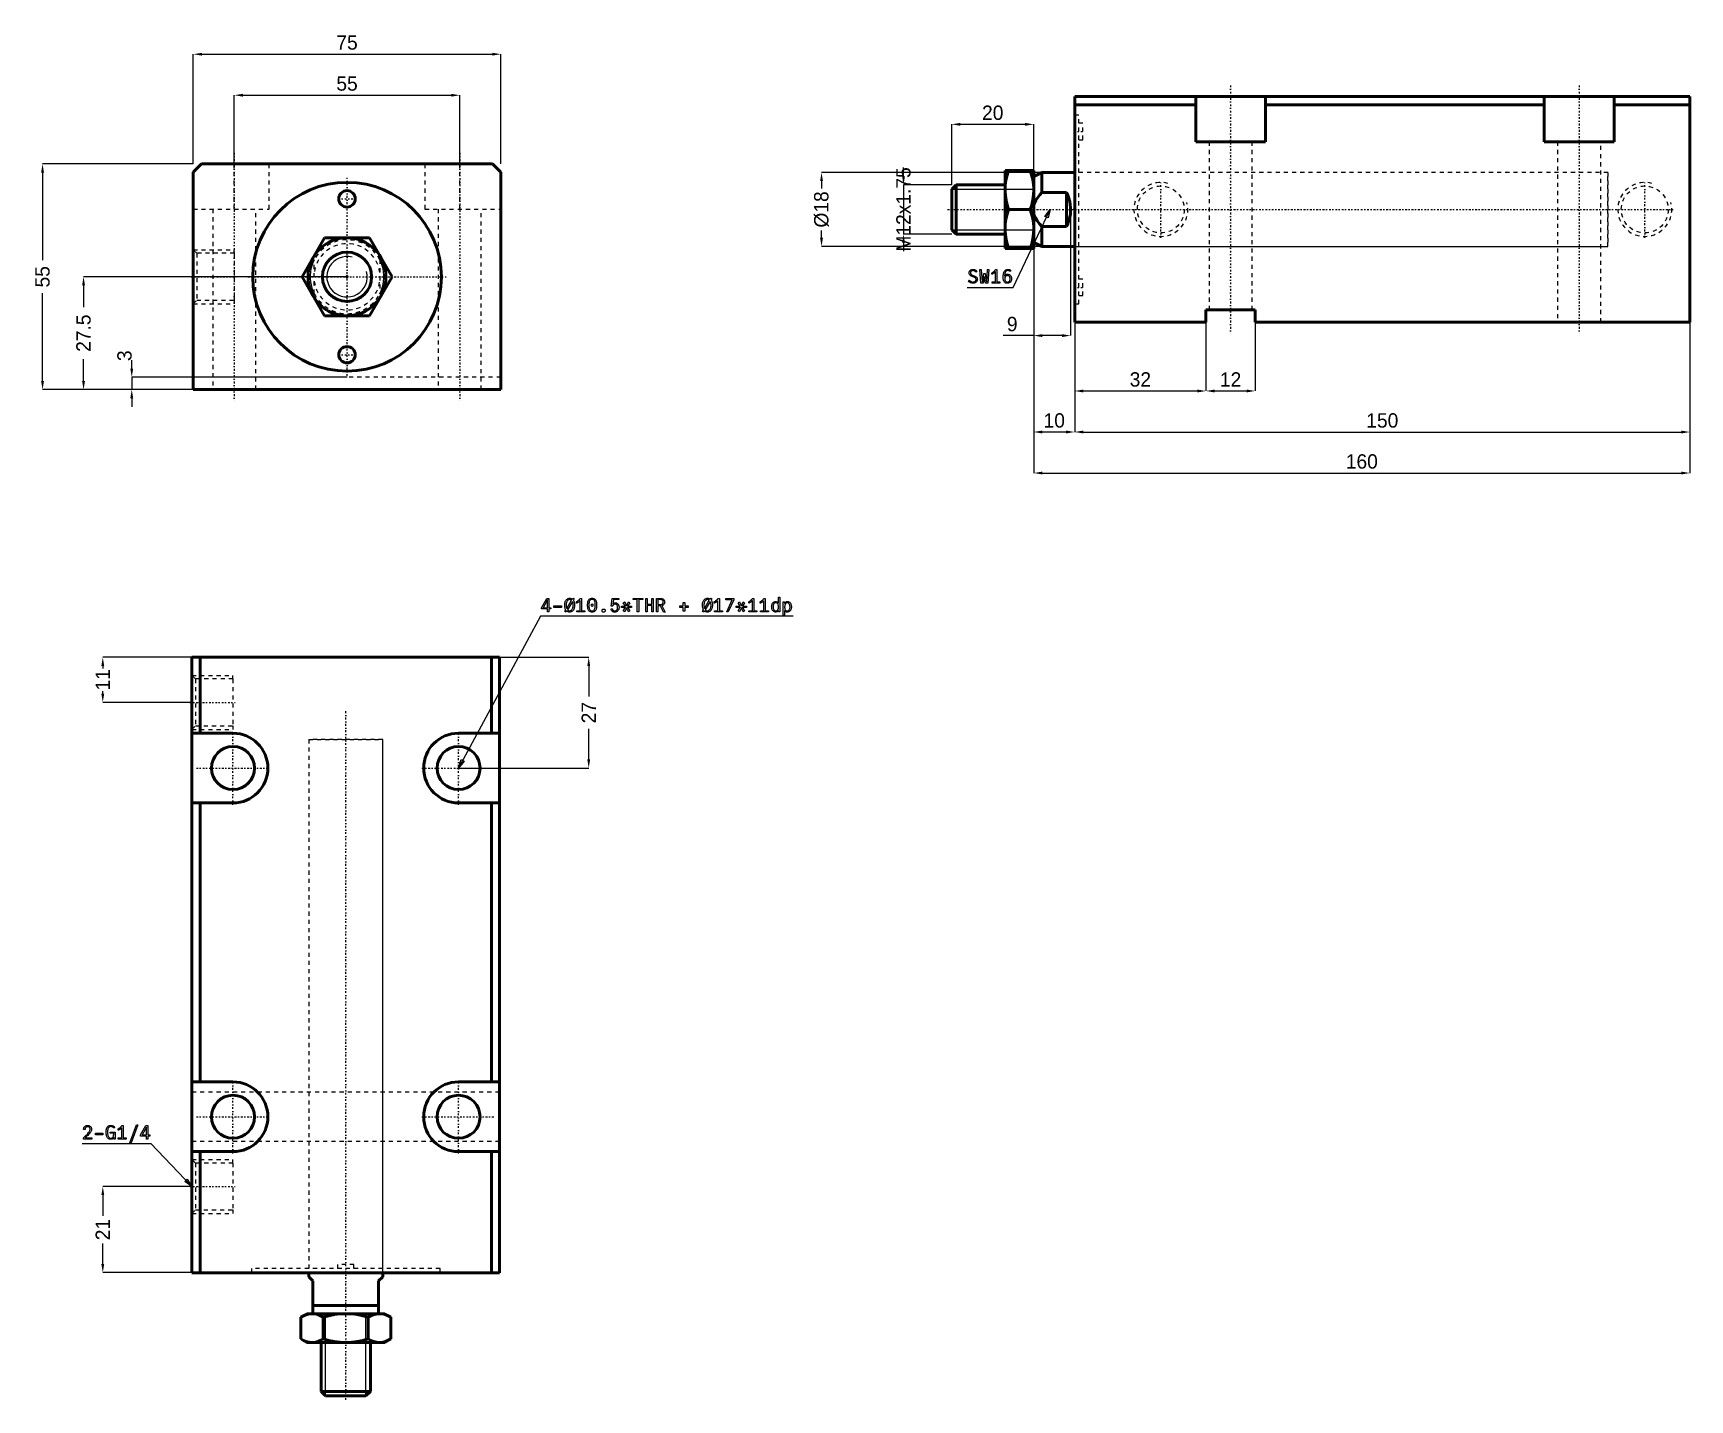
# Model space of a CAD drawing. Header units: millimetres. Extents: x -77 to 327, y -274 to 59.
import ezdxf

# ---------------------------------------------------------------- set-up
doc = ezdxf.new("R2010")
doc.units = ezdxf.units.MM
doc.linetypes.add('Center', pattern=[1.5, 0.45, -0.5, 0.05, -0.5])
doc.linetypes.add('Dashed', pattern=[2, 1, -1])
for name, color, linetype, lineweight in [('2d ConnectionPoints', 7, 'Continuous', 50), ('AM_0', 7, 'Continuous', 50), ('AM_5', 3, 'Continuous', 25), ('AM_7', 7, 'Center', 25), ('AM_9', 6, 'Dashed', 25)]:
    doc.layers.add(name, color=color, linetype=linetype, lineweight=lineweight)
doc.dimstyles.new('ISO-25', dxfattribs={"dimtxt": 2.5, "dimasz": 2.5, "dimexe": 1.25, "dimexo": 0.625, "dimtad": 1, "dimtxsty": 'Standard', "dimcen": 2.5, "dimadec": 0, "dimazin": 0, "dimtfac": 1, "dimtmove": 0, "dimatfit": 3, "dimfxl": 1, "dimarcsym": 0})

msp = doc.modelspace()

# ---------------------------------------------------------------- blocks, each defined once
blk = doc.blocks.new('1_JEBL_M1_EX_32_100Sm1_0_in_JEBL_M1_EX_32_100S_0_0')
at = {"layer": 'AM_0'}
for p, q in [((-35.5, 27.5), (-37.5, 25.5)), ((-37.5, 25.5), (-37.5, -27.5)), ((35.5, 27.5), (-35.5, 27.5)), ((37.5, 25.5), (35.5, 27.5)), ((37.5, -27.5), (37.5, 25.5)), ((-37.5, -27.5), (37.5, -27.5))]:
    blk.add_line(p, q, dxfattribs=at)
for centre, radius in [((0, 0), 23), ((0, 19), 2), ((0, -19), 2)]:
    blk.add_circle(centre, radius, dxfattribs=at)
at = {"layer": 'AM_5', "linetype": 'Dashed'}
for p, q in [((-37.5, 6.5785), (-27.5, 6.5785)), ((-27.5, 5.7225), (-27.5, 6.5785)), ((-37.5, -6.5785), (-27.5, -6.5785)), ((-27.5, -5.7225), (-27.5, -6.5785))]:
    blk.add_line(p, q, dxfattribs=at)
at = {"layer": 'AM_7'}
for p, q in [((-27.5, 30.25), (-27.5, -30.25)), ((27.5, 30.25), (27.5, -30.25)), ((0, -24.15), (0, 24.15)), ((-2.1, 19), (2.1, 19)), ((-38, 0), (-27, 0)), ((-24.15, 0), (24.15, 0)), ((-2.1, -19), (2.1, -19))]:
    blk.add_line(p, q, dxfattribs=at)
at = {"layer": 'AM_9'}
for p, q in [((-27.5, 16.5), (-27.5, 27.5)), ((-19, 16.5), (-19, 27.5)), ((19, 27.5), (19, 16.5)), ((27.5, 16.5), (27.5, 27.5)), ((-37.5, 16.5), (-19, 16.5)), ((-32.75, 16.5), (-32.75, -27.5)), ((-22.25, -27.5), (-22.25, 16.5)), ((19, 16.5), (37.5, 16.5)), ((22.25, 16.5), (22.25, -27.5)), ((32.75, -27.5), (32.75, 16.5)), ((-36.644, 5.7225), (-37.5, 6.5785)), ((-27.5, 5.7225), (-36.644, 5.7225)), ((-36.644, 5.7225), (-36.644, -5.7225)), ((-27.5, 5.7225), (-27.5, -5.7225)), ((-37.5, -6.5785), (-36.644, -5.7225)), ((-36.644, -5.7225), (-27.5, -5.7225)), ((37.5, -24.5), (-37.5, -24.5))]:
    blk.add_line(p, q, dxfattribs=at)
blk = doc.blocks.new('2_JEBL_32_100ST_EX_rod_0_in_JEBL_M1_EX_32_100S_0_0')
at = {"layer": 'AM_0'}
for p, q in [((-10.97, 0), (-5.48, 9.5)), ((-5.48, 9.5), (5.48, 9.5)), ((5.48, 9.5), (10.97, 0)), ((-5.48, -9.5), (-10.97, 0)), ((10.97, 0), (5.48, -9.5)), ((5.48, -9.5), (-5.48, -9.5))]:
    blk.add_line(p, q, dxfattribs=at)
for radius in [9.5, 6]:
    blk.add_circle((0, 0), radius, dxfattribs=at)
at = {"layer": 'AM_5'}
blk.add_arc((0, 0), 4.93, 75, 15, dxfattribs=at)
at = {"layer": 'AM_9'}
for p, q in [((-8, -4.12), (-8, 4.12)), ((8, 4.12), (8, -4.12))]:
    blk.add_line(p, q, dxfattribs=at)
for points in [[(-8, 4.12), (-8.33, 3.41), (-8.59, 2.67), (-8.79, 1.91), (-8.93, 1.14), (-8.99, 0.36), (-8.99, -0.43), (-8.92, -1.21), (-8.78, -1.98), (-8.57, -2.74), (-8.3, -3.48), (-8, -4.12)], [(8, -4.12), (8.33, -3.41), (8.59, -2.67), (8.79, -1.91), (8.93, -1.14), (8.99, -0.36), (8.99, 0.43), (8.92, 1.21), (8.78, 1.98), (8.57, 2.74), (8.3, 3.48), (8, 4.12)]]:
    blk.add_lwpolyline(points, dxfattribs=at)
for radius, start, end in [(9, 27.266, 152.734), (8.07, 7.4106, 172.5894), (8.07, 187.4106, 352.5894), (9, 207.266, 332.734)]:
    blk.add_arc((0, 0), radius, start, end, dxfattribs=at)
blk = doc.blocks.new('*D3')
at = {"layer": 'AM_5', "color": 0, "lineweight": -2}
for p, q in [((-37.5, 27.5), (-37.5, 54.25)), ((-35.4, 54.25), (35.4, 54.25)), ((37.5, 27.5), (37.5, 54.25))]:
    blk.add_line(p, q, dxfattribs=at)
at = {"layer": 'AM_5', "color": 0}
for points in [[(-35.4, 54.6), (-35.4, 53.9), (-37.5, 54.25)], [(35.4, 53.9), (35.4, 54.6), (37.5, 54.25)]]:
    blk.add_solid(points, dxfattribs=at)
at = {"layer": 'Defpoints', "color": 0}
for p in [(37.5, 54.25), (-37.5, 27.5), (37.5, 27.5)]:
    blk.add_point(p, dxfattribs=at)
at = {"layer": 'AM_5', "color": 0, "insert": (0, 57.09), "char_height": 3.5, "attachment_point": 5}
blk.add_mtext('75', dxfattribs=at)
blk = doc.blocks.new('*D4')
at = {"layer": 'AM_5', "color": 0, "lineweight": -2}
for p, q in [((-37.5, 27.5), (-74.25, 27.5)), ((-74.25, 25.4), (-74.25, 4.01)), ((-74.25, -25.4), (-74.25, -4.01)), ((-37.5, -27.5), (-74.25, -27.5))]:
    blk.add_line(p, q, dxfattribs=at)
at = {"layer": 'AM_5', "color": 0}
for points in [[(-73.9, 25.4), (-74.6, 25.4), (-74.25, 27.5)], [(-74.6, -25.4), (-73.9, -25.4), (-74.25, -27.5)]]:
    blk.add_solid(points, dxfattribs=at)
at = {"layer": 'Defpoints', "color": 0}
for p in [(-37.5, 27.5), (-74.25, -27.5), (-37.5, -27.5)]:
    blk.add_point(p, dxfattribs=at)
at = {"layer": 'AM_5', "color": 0, "insert": (-74.25, 0), "char_height": 3.5, "attachment_point": 5, "rotation": 90}
blk.add_mtext('55', dxfattribs=at)
blk = doc.blocks.new('*D5')
at = {"layer": 'AM_5', "color": 0, "lineweight": -2}
for p, q in [((0, 0), (-64.25, 0)), ((-64.25, -2.1), (-64.25, -7.41)), ((-64.25, -25.4), (-64.25, -20.09)), ((-37.5, -27.5), (-64.25, -27.5))]:
    blk.add_line(p, q, dxfattribs=at)
at = {"layer": 'AM_5', "color": 0}
for points in [[(-63.9, -2.1), (-64.6, -2.1), (-64.25, 0)], [(-64.6, -25.4), (-63.9, -25.4), (-64.25, -27.5)]]:
    blk.add_solid(points, dxfattribs=at)
at = {"layer": 'Defpoints', "color": 0}
for p in [(0, 0), (-64.25, -27.5), (-37.5, -27.5)]:
    blk.add_point(p, dxfattribs=at)
at = {"layer": 'AM_5', "color": 0, "insert": (-64.25, -13.75), "char_height": 3.5, "attachment_point": 5, "rotation": 90}
blk.add_mtext('27.5', dxfattribs=at)
blk = doc.blocks.new('*D6')
at = {"layer": 'AM_5', "color": 0, "lineweight": -2}
for p, q in [((-52.5, -22.4), (-52.5, -20.3)), ((0, -24.5), (-52.5, -24.5)), ((-52.5, -24.5), (-52.5, -27.5)), ((-37.5, -27.5), (-52.5, -27.5)), ((-52.5, -29.6), (-52.5, -31.7))]:
    blk.add_line(p, q, dxfattribs=at)
at = {"layer": 'AM_5', "color": 0}
for points in [[(-52.85, -22.4), (-52.15, -22.4), (-52.5, -24.5)], [(-52.15, -29.6), (-52.85, -29.6), (-52.5, -27.5)]]:
    blk.add_solid(points, dxfattribs=at)
at = {"layer": 'Defpoints', "color": 0}
for p in [(-52.5, -27.5), (-37.5, -27.5), (0, -24.5)]:
    blk.add_point(p, dxfattribs=at)
at = {"layer": 'AM_5', "color": 0, "insert": (-54.25, -19.25), "char_height": 3.5, "attachment_point": 5, "rotation": 90}
blk.add_mtext('3', dxfattribs=at)
blk = doc.blocks.new('*D7')
at = {"layer": 'AM_5', "color": 0, "lineweight": -2}
for p, q in [((-27.5, 27.5), (-27.5, 44.25)), ((-25.4, 44.25), (25.4, 44.25)), ((27.5, 27.5), (27.5, 44.25))]:
    blk.add_line(p, q, dxfattribs=at)
at = {"layer": 'AM_5', "color": 0}
for points in [[(-25.4, 44.6), (-25.4, 43.9), (-27.5, 44.25)], [(25.4, 43.9), (25.4, 44.6), (27.5, 44.25)]]:
    blk.add_solid(points, dxfattribs=at)
at = {"layer": 'Defpoints', "color": 0}
for p in [(27.5, 44.25), (-27.5, 27.5), (27.5, 27.5)]:
    blk.add_point(p, dxfattribs=at)
at = {"layer": 'AM_5', "color": 0, "insert": (0, 47.09), "char_height": 3.5, "attachment_point": 5}
blk.add_mtext('55', dxfattribs=at)
blk = doc.blocks.new('1_JEBL_M1_EX_32_100Sm1_0_in_JEBL_M1_EX_32_100S_0_2')
at = {"layer": 'AM_0'}
for p, q in [((150, 27.5), (0, 27.5)), ((0, -27.5), (0, 27.5)), ((29.5, 25.5), (0, 25.5)), ((29.5, 27.5), (29.5, 16.5)), ((46.5, 16.5), (46.5, 27.5)), ((114.5, 25.5), (46.5, 25.5)), ((114.5, 27.5), (114.5, 16.5)), ((131.5, 16.5), (131.5, 27.5)), ((150, 25.5), (131.5, 25.5)), ((150, -27.5), (150, 27.5)), ((29.5, 16.5), (46.5, 16.5)), ((114.5, 16.5), (131.5, 16.5)), ((32, -27.5), (0, -27.5)), ((32, -24.5), (44, -24.5)), ((32, -27.5), (32, -24.5)), ((44, -24.5), (44, -27.5)), ((150, -27.5), (44, -27.5))]:
    blk.add_line(p, q, dxfattribs=at)
at = {"layer": 'AM_5', "linetype": 'Dashed'}
for centre in [(21, 0), (139, 0)]:
    blk.add_arc(centre, 6.5785, 75, 15, dxfattribs=at)
at = {"layer": 'AM_7'}
for p, q in [((38, 30.25), (38, -30.25)), ((123, 30.25), (123, -30.25)), ((-0.1, 19), (2.1, 19)), ((21, -6.907425), (21, 6.907425)), ((139, -6.907425), (139, 6.907425)), ((-0.1, -19), (2.1, -19))]:
    blk.add_line(p, q, dxfattribs=at)
at = {"layer": 'AM_9'}
for p, q in [((1, 23), (0, 23)), ((1, -23), (1, 23)), ((2, 21), (1, 21)), ((2, 17), (2, 21)), ((1, 17), (2, 17)), ((32.75, 16.5), (32.75, -24.5)), ((43.25, -24.5), (43.25, 16.5)), ((117.75, 16.5), (117.75, -27.5)), ((128.25, -27.5), (128.25, 16.5)), ((130, 9), (1, 9)), ((130, -9), (130, 9)), ((1, -9), (130, -9)), ((2, -17), (1, -17)), ((2, -21), (2, -17)), ((0, -23), (1, -23)), ((1, -21), (2, -21))]:
    blk.add_line(p, q, dxfattribs=at)
for centre in [(21, 0), (139, 0)]:
    blk.add_circle(centre, 5.7225, dxfattribs=at)
blk = doc.blocks.new('2_JEBL_32_100ST_EX_rod_0_in_JEBL_M1_EX_32_100S_0_2')
at = {"layer": 'AM_0'}
for p, q in [((-17, 9.5), (-10, 9.5)), ((-17, 9.5), (-17, -9.5)), ((-10, 9.5), (-10, -9.5)), ((-8, 9), (-10, 8.07)), ((0, 9), (-8, 9)), ((-8, 9), (-8, 4.12)), ((-28.93, 6), (-30, 4.93)), ((-30, 4.93), (-30, -4.93)), ((-17, 6), (-28.93, 6)), ((-28.93, 6), (-28.93, -6)), ((-2, 4.12), (-8, 4.12)), ((-2, 4.12), (-2, -4.12)), ((-10.85, 0), (-16.15, 0)), ((-30, -4.93), (-28.93, -6)), ((-28.93, -6), (-17, -6)), ((-10, -8.07), (-8, -9)), ((-8, -4.12), (-2, -4.12)), ((-8, -4.12), (-8, -9)), ((-10, -9.5), (-17, -9.5)), ((-8, -9), (0, -9))]:
    blk.add_line(p, q, dxfattribs=at)
for points in [[(-16.15, 9.5), (-16.5, 8.34), (-16.77, 7.17), (-16.94, 5.97), (-17, 4.75)], [(-10, 4.75), (-10, 5.09), (-10.08, 6.2), (-10.26, 7.3), (-10.52, 8.41), (-10.85, 9.5)], [(-17, 4.75), (-17, 4.41), (-16.92, 3.3), (-16.74, 2.2), (-16.48, 1.09), (-16.15, 0)], [(-10.85, 0), (-10.5, 1.16), (-10.23, 2.33), (-10.06, 3.53), (-10, 4.75)], [(-8, 4.12), (-8.54, 3.54), (-9.03, 2.92), (-9.49, 2.24), (-9.84, 1.5), (-10, 1.04)], [(-2, -4.12), (-1.67, -3.41), (-1.41, -2.67), (-1.21, -1.91), (-1.07, -1.14), (-1.01, -0.36), (-1.01, 0.43), (-1.08, 1.21), (-1.22, 1.98), (-1.43, 2.74), (-1.7, 3.48), (-2, 4.12)], [(-16.15, 0), (-16.5, -1.16), (-16.77, -2.33), (-16.94, -3.53), (-17, -4.75)], [(-10, -4.75), (-10, -4.41), (-10.08, -3.3), (-10.26, -2.2), (-10.52, -1.09), (-10.85, 0)], [(-10, -1.04), (-9.96, -1.18), (-9.8, -1.6), (-9.61, -2), (-9.13, -2.79), (-8.6, -3.48), (-8, -4.12)], [(-17, -4.75), (-17, -5.09), (-16.92, -6.2), (-16.74, -7.3), (-16.48, -8.41), (-16.15, -9.5)], [(-10.85, -9.5), (-10.5, -8.34), (-10.23, -7.17), (-10.06, -5.97), (-10, -4.75)]]:
    blk.add_lwpolyline(points, dxfattribs=at)
at = {"layer": 'AM_5'}
for p, q in [((-30, 4.93), (-10, 4.93)), ((-30, -4.93), (-10, -4.93))]:
    blk.add_line(p, q, dxfattribs=at)
at = {"layer": 'AM_7'}
blk.add_line((-31, 0), (145.91, 0), dxfattribs=at)
at = {"layer": 'AM_9'}
for p, q in [((130, 9), (0, 9)), ((130, 9), (130, -9)), ((0, -9), (130, -9))]:
    blk.add_line(p, q, dxfattribs=at)
blk = doc.blocks.new('*D20')
at = {"layer": 'AM_5', "color": 0, "lineweight": -2}
for p, q in [((177.46, 16.41), (177.46, -37.84)), ((327.46, 16.41), (327.46, -37.84)), ((179.56, -37.84), (325.36, -37.84))]:
    blk.add_line(p, q, dxfattribs=at)
at = {"layer": 'AM_5', "color": 0}
for points in [[(179.56, -37.49), (179.56, -38.19), (177.46, -37.84)], [(325.36, -38.19), (325.36, -37.49), (327.46, -37.84)]]:
    blk.add_solid(points, dxfattribs=at)
at = {"layer": 'Defpoints', "color": 0}
for p in [(177.46, 16.41), (327.46, 16.41), (327.46, -37.84)]:
    blk.add_point(p, dxfattribs=at)
at = {"layer": 'AM_5', "color": 0, "insert": (252.46, -35.04), "char_height": 3.5, "attachment_point": 5}
blk.add_mtext('150', dxfattribs=at)
blk = doc.blocks.new('*D21')
at = {"layer": 'AM_5', "color": 0, "lineweight": -2}
for p, q in [((327.46, 16.41), (327.46, -47.84)), ((167.46, 8.34), (167.46, -47.84)), ((169.56, -47.84), (325.36, -47.84))]:
    blk.add_line(p, q, dxfattribs=at)
at = {"layer": 'AM_5', "color": 0}
for points in [[(169.56, -47.49), (169.56, -48.19), (167.46, -47.84)], [(325.36, -48.19), (325.36, -47.49), (327.46, -47.84)]]:
    blk.add_solid(points, dxfattribs=at)
at = {"layer": 'Defpoints', "color": 0}
for p in [(327.46, 16.41), (167.46, 8.34), (327.46, -47.84)]:
    blk.add_point(p, dxfattribs=at)
at = {"layer": 'AM_5', "color": 0, "insert": (247.46, -45.04), "char_height": 3.5, "attachment_point": 5}
blk.add_mtext('160', dxfattribs=at)
blk = doc.blocks.new('*D22')
at = {"layer": 'AM_5', "color": 0, "lineweight": -2}
for p, q in [((209.46, -11.09), (209.46, -27.84)), ((221.46, -11.09), (221.46, -27.84)), ((211.56, -27.84), (219.36, -27.84))]:
    blk.add_line(p, q, dxfattribs=at)
at = {"layer": 'AM_5', "color": 0}
for points in [[(211.56, -27.49), (211.56, -28.19), (209.46, -27.84)], [(219.36, -28.19), (219.36, -27.49), (221.46, -27.84)]]:
    blk.add_solid(points, dxfattribs=at)
at = {"layer": 'Defpoints', "color": 0}
for p in [(209.46, -11.09), (221.46, -11.09), (221.46, -27.84)]:
    blk.add_point(p, dxfattribs=at)
at = {"layer": 'AM_5', "color": 0, "insert": (215.46, -25.04), "char_height": 3.5, "attachment_point": 5}
blk.add_mtext('12', dxfattribs=at)
blk = doc.blocks.new('*D23')
at = {"layer": 'AM_5', "color": 0, "lineweight": -2}
for p, q in [((167.46, 8.34), (167.46, -37.84)), ((177.46, 7.41), (177.46, -37.84)), ((175.36, -37.84), (169.56, -37.84))]:
    blk.add_line(p, q, dxfattribs=at)
at = {"layer": 'AM_5', "color": 0}
for points in [[(169.56, -37.49), (169.56, -38.19), (167.46, -37.84)], [(175.36, -38.19), (175.36, -37.49), (177.46, -37.84)]]:
    blk.add_solid(points, dxfattribs=at)
at = {"layer": 'Defpoints', "color": 0}
for p in [(167.46, 8.34), (177.46, 7.41), (167.46, -37.84)]:
    blk.add_point(p, dxfattribs=at)
at = {"layer": 'AM_5', "color": 0, "insert": (172.46, -35.04), "char_height": 3.5, "attachment_point": 5}
blk.add_mtext('10', dxfattribs=at)
blk = doc.blocks.new('*D24')
at = {"layer": 'AM_5', "color": 0, "lineweight": -2}
for p, q in [((177.46, 25.41), (115.71, 25.41)), ((115.71, 23.31), (115.71, 21.54)), ((115.71, 9.51), (115.71, 11.27)), ((177.46, 7.41), (115.71, 7.41))]:
    blk.add_line(p, q, dxfattribs=at)
at = {"layer": 'AM_5', "color": 0}
for points in [[(116.06, 23.31), (115.36, 23.31), (115.71, 25.41)], [(115.36, 9.51), (116.06, 9.51), (115.71, 7.41)]]:
    blk.add_solid(points, dxfattribs=at)
at = {"layer": 'Defpoints', "color": 0}
for p in [(177.46, 25.41), (115.71, 7.41), (177.46, 7.41)]:
    blk.add_point(p, dxfattribs=at)
at = {"layer": 'AM_5', "color": 0, "insert": (115.71, 16.41), "char_height": 3.5, "attachment_point": 5, "rotation": 90}
blk.add_mtext('Ø18', dxfattribs=at)
blk = doc.blocks.new('*D25')
at = {"layer": 'AM_5', "color": 0, "lineweight": -2}
for p, q in [((135.71, 24.51), (135.71, 26.61)), ((147.46, 22.41), (135.71, 22.41)), ((135.71, 22.41), (135.71, 10.41)), ((147.46, 10.41), (135.71, 10.41)), ((135.71, 8.31), (135.71, 6.21))]:
    blk.add_line(p, q, dxfattribs=at)
at = {"layer": 'AM_5', "color": 0}
for points in [[(135.36, 24.51), (136.06, 24.51), (135.71, 22.41)], [(136.06, 8.31), (135.36, 8.31), (135.71, 10.41)]]:
    blk.add_solid(points, dxfattribs=at)
at = {"layer": 'Defpoints', "color": 0}
for p in [(147.46, 22.41), (135.71, 10.41), (147.46, 10.41)]:
    blk.add_point(p, dxfattribs=at)
at = {"layer": 'AM_5', "color": 0, "insert": (135.71, 16.41), "char_height": 3.5, "attachment_point": 5, "rotation": 90}
blk.add_mtext('M12x1.75', dxfattribs=at)
blk = doc.blocks.new('*D26')
at = {"layer": 'AM_5', "color": 0, "lineweight": -2}
for p, q in [((176.46, 16.41), (176.46, -14.34)), ((167.46, 7.41), (167.46, -14.34)), ((167.46, -14.34), (159.99, -14.34)), ((174.36, -14.34), (169.56, -14.34))]:
    blk.add_line(p, q, dxfattribs=at)
at = {"layer": 'AM_5', "color": 0}
for points in [[(169.56, -13.99), (169.56, -14.69), (167.46, -14.34)], [(174.36, -14.69), (174.36, -13.99), (176.46, -14.34)]]:
    blk.add_solid(points, dxfattribs=at)
at = {"layer": 'Defpoints', "color": 0}
for p in [(176.46, 16.41), (167.46, 7.41), (167.46, -14.34)]:
    blk.add_point(p, dxfattribs=at)
at = {"layer": 'AM_5', "color": 0, "insert": (162.21, -11.54), "char_height": 3.5, "attachment_point": 5}
blk.add_mtext('9', dxfattribs=at)
blk = doc.blocks.new('*D27')
at = {"layer": 'AM_5', "color": 0, "lineweight": -2}
for p, q in [((147.46, 22.41), (147.46, 37.16)), ((149.56, 37.16), (165.36, 37.16)), ((167.46, 25.41), (167.46, 37.16))]:
    blk.add_line(p, q, dxfattribs=at)
at = {"layer": 'AM_5', "color": 0}
for points in [[(149.56, 37.51), (149.56, 36.81), (147.46, 37.16)], [(165.36, 36.81), (165.36, 37.51), (167.46, 37.16)]]:
    blk.add_solid(points, dxfattribs=at)
at = {"layer": 'Defpoints', "color": 0}
for p in [(167.46, 37.16), (167.46, 25.41), (147.46, 22.41)]:
    blk.add_point(p, dxfattribs=at)
at = {"layer": 'AM_5', "color": 0, "insert": (157.46, 39.96), "char_height": 3.5, "attachment_point": 5}
blk.add_mtext('20', dxfattribs=at)
blk = doc.blocks.new('*D28')
at = {"layer": 'AM_5', "color": 0, "lineweight": -2}
for p, q in [((177.46, 16.41), (177.46, -27.84)), ((209.46, -11.09), (209.46, -27.84)), ((179.56, -27.84), (207.36, -27.84))]:
    blk.add_line(p, q, dxfattribs=at)
at = {"layer": 'AM_5', "color": 0}
for points in [[(179.56, -27.49), (179.56, -28.19), (177.46, -27.84)], [(207.36, -28.19), (207.36, -27.49), (209.46, -27.84)]]:
    blk.add_solid(points, dxfattribs=at)
at = {"layer": 'Defpoints', "color": 0}
for p in [(177.46, 16.41), (209.46, -11.09), (209.46, -27.84)]:
    blk.add_point(p, dxfattribs=at)
at = {"layer": 'AM_5', "color": 0, "insert": (193.46, -25.04), "char_height": 3.5, "attachment_point": 5}
blk.add_mtext('32', dxfattribs=at)
blk = doc.blocks.new('1_JEBL_M1_EX_32_100Sm1_0_in_JEBL_M1_EX_32_100S_0_4')
at = {"layer": 'AM_0'}
for p, q in [((37.5, 150), (-37.5, 150)), ((-37.5, 150), (-37.5, 0)), ((-35.5, 150), (-35.5, 131.5)), ((35.5, 150), (35.5, 131.5)), ((37.5, 150), (37.5, 0)), ((-27.5, 131.5), (-37.5, 131.5)), ((37.5, 131.5), (27.5, 131.5)), ((-37.5, 114.5), (-27.5, 114.5)), ((-35.5, 114.5), (-35.5, 46.5)), ((27.5, 114.5), (37.5, 114.5)), ((35.5, 114.5), (35.5, 46.5)), ((-27.5, 46.5), (-37.5, 46.5)), ((37.5, 46.5), (27.5, 46.5)), ((-37.5, 29.5), (-27.5, 29.5)), ((-35.5, 29.5), (-35.5, 0)), ((27.5, 29.5), (37.5, 29.5)), ((35.5, 29.5), (35.5, 0)), ((37.5, 0), (-37.5, 0))]:
    blk.add_line(p, q, dxfattribs=at)
for centre in [(-27.5, 123), (27.5, 123), (-27.5, 38), (27.5, 38)]:
    blk.add_circle(centre, 5.25, dxfattribs=at)
for centre, start, end in [((-27.5, 123), 270, 90), ((27.5, 123), 90, 270), ((-27.5, 38), 270, 90), ((27.5, 38), 90, 270)]:
    blk.add_arc(centre, 8.5, start, end, dxfattribs=at)
at = {"layer": 'AM_5', "linetype": 'Dashed'}
for p, q in [((-37.5, 145.5785), (-27.5, 145.5785)), ((-27.5, 144.7225), (-27.5, 145.5785)), ((-37.5, 132.4215), (-27.5, 132.4215)), ((-27.5, 133.2775), (-27.5, 132.4215)), ((-37.5, 27.5785), (-27.5, 27.5785)), ((-27.5, 26.7225), (-27.5, 27.5785)), ((-37.5, 14.4215), (-27.5, 14.4215)), ((-27.5, 15.2775), (-27.5, 14.4215))]:
    blk.add_line(p, q, dxfattribs=at)
at = {"layer": 'AM_7'}
for p, q in [((-38, 139), (-27, 139)), ((-27.5, 114.075), (-27.5, 131.925)), ((27.5, 114.075), (27.5, 131.925)), ((-36.425, 123), (-18.575, 123)), ((18.575, 123), (36.425, 123)), ((-27.5, 29.075), (-27.5, 46.925)), ((27.5, 29.075), (27.5, 46.925)), ((-36.425, 38), (-18.575, 38)), ((18.575, 38), (36.425, 38)), ((-38, 21), (-27, 21))]:
    blk.add_line(p, q, dxfattribs=at)
at = {"layer": 'AM_9'}
for p, q in [((-36.644, 144.7225), (-37.5, 145.5785)), ((-27.5, 144.7225), (-36.644, 144.7225)), ((-36.644, 144.7225), (-36.644, 133.2775)), ((-27.5, 144.7225), (-27.5, 133.2775)), ((-37.5, 132.4215), (-36.644, 133.2775)), ((-36.644, 133.2775), (-27.5, 133.2775)), ((9, 130), (-9, 130)), ((-9, 130), (-9, 1)), ((9, 1), (9, 130)), ((37.5, 44), (-37.5, 44)), ((37.5, 32), (-37.5, 32)), ((-36.644, 26.7225), (-37.5, 27.5785)), ((-27.5, 26.7225), (-36.644, 26.7225)), ((-36.644, 26.7225), (-36.644, 15.2775)), ((-27.5, 26.7225), (-27.5, 15.2775)), ((-37.5, 14.4215), (-36.644, 15.2775)), ((-36.644, 15.2775), (-27.5, 15.2775)), ((23, 1), (-23, 1)), ((-23, 1), (-23, 0)), ((2, 2), (-2, 2)), ((-2, 2), (-2, 1)), ((2, 1), (2, 2)), ((23, 0), (23, 1))]:
    blk.add_line(p, q, dxfattribs=at)
blk = doc.blocks.new('2_JEBL_32_100ST_EX_rod_0_in_JEBL_M1_EX_32_100S_0_4')
at = {"layer": 'AM_0'}
for p, q in [((9, -1), (9, 0)), ((-9, 0), (-9, -1)), ((-8, -2), (-9, -1)), ((-8, -10), (-8, -2)), ((9, -1), (8, -2)), ((8, -2), (8, -10)), ((-8, -8), (8, -8)), ((-9.5, -10), (-10.97, -10.85)), ((-10.97, -10.85), (-10.97, -16.15)), ((-9.5, -10), (9.5, -10)), ((-5.48, -10.85), (-5.48, -16.15)), ((5.48, -10.85), (5.48, -16.15)), ((10.97, -10.85), (9.5, -10)), ((10.97, -10.85), (10.97, -16.15)), ((-10.97, -16.15), (-9.5, -17)), ((9.5, -17), (10.97, -16.15)), ((-9.5, -17), (9.5, -17)), ((-6, -17), (-6, -28.93)), ((6, -28.93), (6, -17)), ((-6, -28.93), (-4.93, -30)), ((-6, -28.93), (6, -28.93)), ((-4.93, -30), (4.93, -30)), ((4.93, -30), (6, -28.93))]:
    blk.add_line(p, q, dxfattribs=at)
for points in [[(-8.23, -10), (-8.42, -10), (-9.06, -10.08), (-9.7, -10.26), (-10.34, -10.52), (-10.97, -10.85)], [(-5.48, -10.85), (-6.15, -10.5), (-6.83, -10.23), (-7.53, -10.06), (-8.23, -10)], [(0, -10), (-0.03, -10), (-1.4, -10.06), (-2.76, -10.23), (-4.13, -10.5), (-5.48, -10.85)], [(5.48, -10.85), (4.15, -10.5), (2.8, -10.23), (1.4, -10.06), (0, -10)], [(8.23, -10), (8.03, -10), (7.39, -10.08), (6.76, -10.26), (6.12, -10.52), (5.48, -10.85)], [(10.97, -10.85), (10.3, -10.5), (9.63, -10.23), (8.93, -10.06), (8.23, -10)], [(-10.97, -16.15), (-10.3, -16.5), (-9.63, -16.77), (-8.93, -16.94), (-8.23, -17)], [(-8.23, -17), (-8.03, -17), (-7.39, -16.92), (-6.76, -16.74), (-6.12, -16.48), (-5.48, -16.15)], [(-5.48, -16.15), (-4.15, -16.5), (-2.8, -16.77), (-1.4, -16.94), (0, -17)], [(0, -17), (0.03, -17), (1.4, -16.94), (2.76, -16.77), (4.13, -16.5), (5.48, -16.15)], [(5.48, -16.15), (6.15, -16.5), (6.83, -16.77), (7.53, -16.94), (8.23, -17)], [(8.23, -17), (8.42, -17), (9.06, -16.92), (9.7, -16.74), (10.34, -16.48), (10.97, -16.15)]]:
    blk.add_lwpolyline(points, dxfattribs=at)
at = {"layer": 'AM_5'}
for p, q in [((-4.93, -30), (-4.93, -10)), ((4.93, -30), (4.93, -10))]:
    blk.add_line(p, q, dxfattribs=at)
at = {"layer": 'AM_7'}
blk.add_line((0, -31), (0, 137), dxfattribs=at)
at = {"layer": 'AM_9'}
for p, q in [((-9, 130), (9, 130)), ((-9, 130), (-9, 0)), ((9, 0), (9, 130))]:
    blk.add_line(p, q, dxfattribs=at)
blk = doc.blocks.new('*D35')
at = {"layer": 'AM_5', "color": 0, "lineweight": -2}
for p, q in [((-0.31, -92.75), (58.94, -92.75)), ((58.94, -94.85), (58.94, -102.29)), ((58.94, -117.65), (58.94, -110.22)), ((27.19, -119.75), (58.94, -119.75))]:
    blk.add_line(p, q, dxfattribs=at)
at = {"layer": 'AM_5', "color": 0}
for points in [[(59.29, -94.85), (58.59, -94.85), (58.94, -92.75)], [(58.59, -117.65), (59.29, -117.65), (58.94, -119.75)]]:
    blk.add_solid(points, dxfattribs=at)
at = {"layer": 'Defpoints', "color": 0}
for p in [(-0.31, -92.75), (27.19, -119.75), (58.94, -119.75)]:
    blk.add_point(p, dxfattribs=at)
at = {"layer": 'AM_5', "color": 0, "insert": (58.94, -106.25), "char_height": 3.5, "attachment_point": 5, "rotation": 90}
blk.add_mtext('27', dxfattribs=at)
blk = doc.blocks.new('*D36')
at = {"layer": 'AM_5', "color": 0, "lineweight": -2}
for p, q in [((-37.81, -92.75), (-59.56, -92.75)), ((-59.56, -94.85), (-59.56, -95.45)), ((-59.56, -101.65), (-59.56, -101.05)), ((-37.81, -103.75), (-59.56, -103.75))]:
    blk.add_line(p, q, dxfattribs=at)
at = {"layer": 'AM_5', "color": 0}
for points in [[(-59.21, -94.85), (-59.91, -94.85), (-59.56, -92.75)], [(-59.91, -101.65), (-59.21, -101.65), (-59.56, -103.75)]]:
    blk.add_solid(points, dxfattribs=at)
at = {"layer": 'Defpoints', "color": 0}
for p in [(-59.56, -92.75), (-37.81, -92.75), (-37.81, -103.75)]:
    blk.add_point(p, dxfattribs=at)
at = {"layer": 'AM_5', "color": 0, "insert": (-59.56, -98.25), "char_height": 3.5, "attachment_point": 5, "rotation": 90}
blk.add_mtext('11', dxfattribs=at)
blk = doc.blocks.new('*D37')
at = {"layer": 'AM_5', "color": 0, "lineweight": -2}
for p, q in [((-37.81, -221.75), (-59.56, -221.75)), ((-59.56, -223.85), (-59.56, -228.87)), ((-59.56, -240.65), (-59.56, -235.64)), ((-0.31, -242.75), (-59.56, -242.75))]:
    blk.add_line(p, q, dxfattribs=at)
at = {"layer": 'AM_5', "color": 0}
for points in [[(-59.21, -223.85), (-59.91, -223.85), (-59.56, -221.75)], [(-59.91, -240.65), (-59.21, -240.65), (-59.56, -242.75)]]:
    blk.add_solid(points, dxfattribs=at)
at = {"layer": 'Defpoints', "color": 0}
for p in [(-37.81, -221.75), (-59.56, -242.75), (-0.31, -242.75)]:
    blk.add_point(p, dxfattribs=at)
at = {"layer": 'AM_5', "color": 0, "insert": (-59.56, -232.25), "char_height": 3.5, "attachment_point": 5, "rotation": 90}
blk.add_mtext('21', dxfattribs=at)

# ---------------------------------------------------------------- dimensions: what is measured, and where the dimension line sits
at = {"layer": 'AM_5'}
for base, p1, p2, text, picture, middle in [((37.5, 54.25), (-37.5, 27.5), (37.5, 27.5), '75', '*D3', (0, 54.25)), ((27.5, 44.25), (-27.5, 27.5), (27.5, 27.5), '55', '*D7', (0, 44.25)), ((167.461, 37.158), (147.461, 22.408), (167.461, 25.408), '20', '*D27', (157.461, 37.158)), ((167.461, -14.342), (176.461, 16.408), (167.461, 7.408), '9', '*D26', (162.211, -14.342)), ((327.461, -47.842), (167.461, 8.34), (327.461, 16.408), '160', '*D21', (247.461, -47.842)), ((327.461, -37.842), (177.461, 16.408), (327.461, 16.408), '150', '*D20', (252.461, -37.842)), ((209.461, -27.842), (177.461, 16.408), (209.461, -11.092), '32', '*D28', (193.461, -27.842)), ((167.461, -37.842), (177.461, 7.408), (167.461, 8.34), '10', '*D23', (172.461, -37.842)), ((221.461, -27.842), (209.461, -11.092), (221.461, -11.092), '12', '*D22', (215.461, -27.842))]:
    dim = msp.add_linear_dim(base=base, p1=p1, p2=p2, text=text, dimstyle='ISO-25', override={"dimtxt": 3.5, "dimasz": 2.1, "dimexe": 0, "dimexo": 0, "dimgap": 1.05}, dxfattribs=at)
    dim.commit()
    dim.dimension.update_dxf_attribs({"geometry": picture, "text_midpoint": middle, "dimtype": 160})
for base, p1, p2, text, picture, middle in [((-74.25, -27.5), (-37.5, 27.5), (-37.5, -27.5), '55', '*D4', (-74.25, 0)), ((115.711, 7.408), (177.461, 25.408), (177.461, 7.408), 'Ø18', '*D24', (115.711, 16.408)), ((135.711, 10.408), (147.461, 22.408), (147.461, 10.408), 'M12x1.75', '*D25', (135.711, 16.408)), ((-64.25, -27.5), (0, 0), (-37.5, -27.5), '27.5', '*D5', (-64.25, -13.75)), ((-52.5, -27.5), (0, -24.5), (-37.5, -27.5), '3', '*D6', (-54.25, -19.25)), ((-59.558, -92.753), (-37.808, -103.753), (-37.808, -92.753), '11', '*D36', (-59.558, -98.253)), ((58.942, -119.753), (-0.308, -92.753), (27.192, -119.753), '27', '*D35', (58.942, -106.253)), ((-59.558, -242.753), (-37.808, -221.753), (-0.308, -242.753), '21', '*D37', (-59.558, -232.253))]:
    dim = msp.add_linear_dim(base=base, p1=p1, p2=p2, angle=90, text=text, dimstyle='ISO-25', override={"dimtxt": 3.5, "dimasz": 2.1, "dimexe": 0, "dimexo": 0, "dimgap": 1.05}, dxfattribs=at)
    dim.commit()
    dim.dimension.update_dxf_attribs({"geometry": picture, "text_midpoint": middle, "dimtype": 160, "text_rotation": 90})

# ---------------------------------------------------------------- linework, layer by layer
at = {"layer": '2d ConnectionPoints'}
for p in [(177.461, 16.408), (0, 0), (-0.308, -242.753)]:
    msp.add_point(p, dxfattribs=at)
at = {"layer": 'AM_5'}
for p, q in [((162.461, -2.592), (171.461, 16.408)), ((151.261, -2.592), (162.461, -2.592)), ((47.192, -82.753), (27.192, -119.753)), ((108.792, -82.753), (47.192, -82.753)), ((-64.608, -211.253), (-47.808, -211.253)), ((-47.808, -211.253), (-37.808, -221.753))]:
    msp.add_line(p, q, dxfattribs=at)
for points in [[(171.461, 16.408), (170.942, 14.33), (170.182, 14.69), (171.461, 16.408)], [(151.743, -0.812), (151.743, -0.812), (151.828, -0.9), (151.955, -1.016), (151.955, -1.016), (152.082, -1.111), (152.166, -1.163), (152.166, -1.163), (152.252, -1.206), (152.384, -1.253), (152.384, -1.253), (152.52, -1.278), (152.612, -1.283), (152.612, -1.283), (152.687, -1.28), (152.799, -1.264), (152.799, -1.264), (152.908, -1.236), (152.98, -1.209), (152.98, -1.209), (153.049, -1.177), (153.142, -1.119), (153.142, -1.119), (153.224, -1.049), (153.272, -0.996), (153.272, -0.996), (153.313, -0.939), (153.357, -0.845), (153.357, -0.845), (153.381, -0.744), (153.386, -0.671), (153.386, -0.671), (153.382, -0.6), (153.359, -0.503), (153.359, -0.503), (153.317, -0.416), (153.278, -0.364), (153.278, -0.364), (153.233, -0.316), (153.158, -0.251), (153.158, -0.251), (153.075, -0.194), (153.015, -0.161), (153.015, -0.161), (152.949, -0.13), (152.836, -0.08), (152.836, -0.08), (152.705, -0.027), (152.608, 0.009), (152.426, 0.078), (152.426, 0.078), (152.344, 0.112), (152.231, 0.164), (152.231, 0.164), (152.127, 0.218), (152.064, 0.255), (152.064, 0.255), (152.005, 0.295), (151.922, 0.367), (151.922, 0.367), (151.847, 0.453), (151.801, 0.518), (151.801, 0.518), (151.762, 0.589), (151.719, 0.709), (151.719, 0.709), (151.695, 0.844), (151.691, 0.942), (151.691, 0.942), (151.695, 1.038), (151.719, 1.175), (151.719, 1.175), (151.762, 1.302), (151.801, 1.381), (151.801, 1.381), (151.85, 1.455), (151.938, 1.554), (151.938, 1.554), (152.046, 1.637), (152.128, 1.685), (152.128, 1.685), (152.218, 1.725), (152.366, 1.768), (152.366, 1.768), (152.529, 1.791), (152.646, 1.795), (152.646, 1.795), (152.734, 1.793), (152.856, 1.781), (152.856, 1.781), (152.97, 1.76), (153.04, 1.74), (153.04, 1.74), (153.107, 1.716), (153.202, 1.674), (153.202, 1.674), (153.29, 1.624), (153.345, 1.587), (153.345, 1.587), (153.4, 1.546), (153.485, 1.475), (153.485, 1.475), (153.574, 1.394), (153.636, 1.333), (153.406, 1.131), (153.406, 1.131), (153.341, 1.2), (153.235, 1.29), (153.235, 1.29), (153.12, 1.363), (153.039, 1.403), (153.039, 1.403), (152.956, 1.435), (152.832, 1.47), (152.832, 1.47), (152.71, 1.489), (152.628, 1.493), (152.628, 1.493), (152.56, 1.49), (152.463, 1.475), (152.463, 1.475), (152.374, 1.448), (152.319, 1.423), (152.319, 1.423), (152.268, 1.393), (152.2, 1.34), (152.2, 1.34), (152.143, 1.277), (152.111, 1.229), (152.111, 1.229), (152.084, 1.177), (152.055, 1.095), (152.055, 1.095), (152.04, 1.005), (152.037, 0.942), (152.037, 0.942), (152.041, 0.868), (152.062, 0.768), (152.062, 0.768), (152.102, 0.679), (152.139, 0.626), (152.139, 0.626), (152.182, 0.578), (152.254, 0.514), (152.254, 0.514), (152.335, 0.458), (152.394, 0.427), (152.394, 0.427), (152.459, 0.396), (152.573, 0.348), (152.573, 0.348), (152.706, 0.296), (152.806, 0.26), (152.806, 0.26), (152.919, 0.217), (153.072, 0.157), (153.072, 0.157), (153.203, 0.099), (153.279, 0.062), (153.279, 0.062), (153.348, 0.022), (153.443, -0.048), (153.443, -0.048), (153.529, -0.132), (153.582, -0.195), (153.582, -0.195), (153.627, -0.266), (153.675, -0.385), (153.675, -0.385), (153.702, -0.522), (153.707, -0.623), (153.707, -0.623), (153.701, -0.729), (153.673, -0.88), (153.673, -0.88), (153.621, -1.022), (153.572, -1.112), (153.572, -1.112), (153.514, -1.197), (153.411, -1.31), (153.411, -1.31), (153.288, -1.406), (153.195, -1.461), (153.195, -1.461), (153.095, -1.508), (152.934, -1.558), (152.934, -1.558), (152.76, -1.585), (152.637, -1.59), (152.637, -1.59), (152.387, -1.567), (152.037, -1.445), (152.037, -1.445), (151.719, -1.22), (151.525, -1.012), (151.743, -0.812)], [(154.32, 1.757), (154.666, 1.757), (154.88, -1.228), (154.926, -1.251), (155.271, 0.837), (155.585, 0.837), (155.927, -1.251), (155.981, -1.228), (156.177, 1.757), (156.532, 1.757), (156.25, -1.542), (155.697, -1.542), (155.444, 0.05), (155.444, 0.082), (155.417, 0.082), (155.417, 0.05), (155.128, -1.542), (154.593, -1.542), (154.32, 1.757)], [(157.286, -1.251), (158.124, -1.251), (158.124, 1.211), (158.124, 1.211), (158.079, 1.165), (158.002, 1.095), (158.002, 1.095), (157.916, 1.021), (157.853, 0.969), (157.853, 0.969), (157.787, 0.919), (157.688, 0.847), (157.688, 0.847), (157.588, 0.779), (157.521, 0.737), (157.521, 0.737), (157.455, 0.699), (157.364, 0.653), (157.364, 0.653), (157.282, 0.62), (157.232, 0.605), (157.232, 0.951), (157.232, 0.951), (157.294, 0.981), (157.392, 1.037), (157.392, 1.037), (157.495, 1.107), (157.567, 1.162), (157.567, 1.162), (157.64, 1.22), (157.745, 1.311), (157.745, 1.311), (157.847, 1.405), (157.912, 1.47), (157.912, 1.47), (157.974, 1.534), (158.057, 1.623), (158.057, 1.623), (158.128, 1.706), (158.169, 1.757), (158.46, 1.757), (158.46, -1.251), (159.22, -1.251), (159.22, -1.542), (157.286, -1.542), (157.286, -1.251)], [(161.037, -1.569), (161.037, -1.569), (160.883, -1.562), (160.678, -1.525), (160.678, -1.525), (160.504, -1.455), (160.406, -1.391), (160.406, -1.391), (160.32, -1.314), (160.212, -1.18), (160.212, -1.18), (160.13, -1.022), (160.089, -0.904), (160.089, -0.904), (160.057, -0.776), (160.022, -0.564), (160.022, -0.564), (160.004, -0.329), (160, -0.159), (160, -0.159), (160.011, 0.189), (160.069, 0.653), (160.069, 0.653), (160.175, 1.047), (160.274, 1.27), (160.274, 1.27), (160.396, 1.456), (160.627, 1.659), (160.627, 1.659), (160.914, 1.768), (161.137, 1.788), (161.137, 1.788), (161.245, 1.785), (161.392, 1.769), (161.392, 1.769), (161.522, 1.737), (161.599, 1.709), (161.599, 1.709), (161.671, 1.675), (161.772, 1.616), (161.772, 1.616), (161.864, 1.548), (161.92, 1.497), (161.67, 1.292), (161.67, 1.292), (161.637, 1.33), (161.58, 1.38), (161.58, 1.38), (161.511, 1.424), (161.459, 1.448), (161.459, 1.448), (161.403, 1.469), (161.311, 1.492), (161.311, 1.492), (161.21, 1.504), (161.137, 1.506), (161.137, 1.506), (161.023, 1.497), (160.87, 1.451), (160.87, 1.451), (160.741, 1.364), (160.668, 1.283), (160.668, 1.283), (160.604, 1.191), (160.525, 1.042), (160.525, 1.042), (160.464, 0.879), (160.435, 0.764), (160.435, 0.764), (160.411, 0.642), (160.38, 0.452), (160.38, 0.452), (160.357, 0.25), (160.346, 0.109), (160.346, 0.109), (160.397, 0.207), (160.483, 0.336), (160.483, 0.336), (160.58, 0.441), (160.652, 0.5), (160.652, 0.5), (160.728, 0.548), (160.852, 0.599), (160.852, 0.599), (160.987, 0.627), (161.083, 0.633), (161.083, 0.633), (161.196, 0.626), (161.355, 0.593), (161.355, 0.593), (161.501, 0.532), (161.592, 0.475), (161.592, 0.475), (161.677, 0.407), (161.788, 0.291), (161.788, 0.291), (161.881, 0.155), (161.933, 0.055), (161.933, 0.055), (161.976, -0.051), (162.022, -0.216), (162.022, -0.216), (162.047, -0.387), (162.052, -0.505), (162.052, -0.505), (162.047, -0.627), (162.019, -0.801), (162.019, -0.801), (161.968, -0.961), (161.921, -1.061), (161.921, -1.061), (161.865, -1.154), (161.765, -1.276), (161.765, -1.276), (161.647, -1.379), (161.558, -1.436), (161.558, -1.436), (161.463, -1.484), (161.312, -1.536), (161.312, -1.536), (161.151, -1.564), (161.037, -1.569)], [(161.042, -1.283), (161.042, -1.283), (161.124, -1.279), (161.237, -1.258), (161.237, -1.258), (161.339, -1.219), (161.4, -1.183), (161.4, -1.183), (161.456, -1.14), (161.529, -1.063), (161.529, -1.063), (161.589, -0.972), (161.622, -0.904), (161.622, -0.904), (161.649, -0.83), (161.678, -0.712), (161.678, -0.712), (161.694, -0.583), (161.697, -0.491), (161.697, -0.491), (161.694, -0.405), (161.68, -0.284), (161.68, -0.284), (161.652, -0.169), (161.627, -0.098), (161.627, -0.098), (161.596, -0.03), (161.538, 0.059), (161.538, 0.059), (161.469, 0.136), (161.415, 0.18), (161.415, 0.18), (161.356, 0.217), (161.258, 0.257), (161.258, 0.257), (161.149, 0.278), (161.069, 0.282), (161.069, 0.282), (160.987, 0.278), (160.872, 0.255), (160.872, 0.255), (160.766, 0.212), (160.702, 0.173), (160.702, 0.173), (160.642, 0.126), (160.564, 0.044), (160.564, 0.044), (160.498, -0.052), (160.462, -0.124), (160.462, -0.124), (160.432, -0.201), (160.399, -0.323), (160.399, -0.323), (160.381, -0.454), (160.378, -0.546), (160.378, -0.546), (160.381, -0.629), (160.397, -0.748), (160.397, -0.748), (160.427, -0.858), (160.455, -0.927), (160.455, -0.927), (160.489, -0.991), (160.55, -1.076), (160.55, -1.076), (160.625, -1.148), (160.681, -1.188), (160.681, -1.188), (160.743, -1.222), (160.846, -1.259), (160.846, -1.259), (160.96, -1.279), (161.042, -1.283)], [(48.889, -80.975), (47.415, -80.975), (47.415, -80.679), (48.757, -78.404), (49.208, -78.404), (49.208, -80.668), (49.699, -80.668), (49.699, -80.975), (49.208, -80.975), (49.208, -81.703), (48.889, -81.703), (48.889, -80.975)], [(48.894, -80.668), (48.894, -78.786), (47.807, -80.668), (48.894, -80.668)], [(50.447, -80.238), (52.267, -80.238), (52.267, -80.647), (50.447, -80.647), (50.447, -80.238)], [(53.334, -81.161), (53.334, -81.161), (53.286, -81.067), (53.224, -80.916), (53.224, -80.916), (53.174, -80.754), (53.146, -80.639), (53.146, -80.639), (53.124, -80.521), (53.099, -80.339), (53.099, -80.339), (53.086, -80.15), (53.083, -80.021), (53.083, -80.021), (53.089, -79.827), (53.119, -79.554), (53.119, -79.554), (53.175, -79.303), (53.227, -79.148), (53.227, -79.148), (53.289, -79.004), (53.402, -78.815), (53.402, -78.815), (53.538, -78.655), (53.642, -78.565), (53.642, -78.565), (53.755, -78.491), (53.94, -78.41), (53.94, -78.41), (54.145, -78.367), (54.292, -78.358), (54.292, -78.358), (54.441, -78.367), (54.65, -78.413), (54.65, -78.413), (54.841, -78.498), (54.958, -78.577), (55.083, -78.356), (55.384, -78.529), (55.204, -78.843), (55.204, -78.843), (55.26, -78.934), (55.334, -79.082), (55.334, -79.082), (55.395, -79.246), (55.428, -79.363), (55.428, -79.363), (55.455, -79.486), (55.485, -79.679), (55.485, -79.679), (55.501, -79.884), (55.504, -80.026), (55.504, -80.026), (55.499, -80.214), (55.471, -80.482), (55.471, -80.482), (55.419, -80.735), (55.371, -80.895), (55.371, -80.895), (55.312, -81.045), (55.203, -81.247), (55.203, -81.247), (55.069, -81.42), (54.966, -81.52), (54.966, -81.52), (54.852, -81.603), (54.663, -81.694), (54.663, -81.694), (54.45, -81.743), (54.296, -81.753), (54.296, -81.753), (54.125, -81.741), (53.89, -81.679), (53.89, -81.679), (53.68, -81.563), (53.554, -81.457), (53.375, -81.766), (53.083, -81.603), (53.334, -81.161)], [(53.425, -80.056), (53.425, -80.056), (53.43, -80.223), (53.459, -80.461), (53.459, -80.461), (53.512, -80.683), (53.561, -80.822), (54.708, -78.841), (54.708, -78.841), (54.631, -78.785), (54.511, -78.725), (54.511, -78.725), (54.385, -78.692), (54.298, -78.686), (54.298, -78.686), (54.206, -78.693), (54.073, -78.729), (54.073, -78.729), (53.945, -78.797), (53.864, -78.859), (53.864, -78.859), (53.787, -78.934), (53.684, -79.067), (53.684, -79.067), (53.595, -79.225), (53.544, -79.345), (53.544, -79.345), (53.501, -79.473), (53.455, -79.679), (53.455, -79.679), (53.43, -79.9), (53.425, -80.056)], [(54.28, -81.425), (54.28, -81.425), (54.38, -81.418), (54.522, -81.379), (54.522, -81.379), (54.654, -81.306), (54.736, -81.24), (54.736, -81.24), (54.813, -81.16), (54.915, -81.022), (54.915, -81.022), (55.002, -80.859), (55.05, -80.738), (55.05, -80.738), (55.091, -80.609), (55.135, -80.406), (55.135, -80.406), (55.158, -80.193), (55.163, -80.044), (55.163, -80.044), (55.161, -79.94), (55.149, -79.789), (55.149, -79.789), (55.128, -79.644), (55.108, -79.551), (55.108, -79.551), (55.085, -79.461), (55.042, -79.334), (55.042, -79.334), (54.992, -79.216), (54.954, -79.143), (53.773, -81.179), (53.773, -81.179), (53.862, -81.268), (54.008, -81.364), (54.008, -81.364), (54.167, -81.415), (54.28, -81.425)], [(56.018, -81.411), (56.855, -81.411), (56.855, -78.95), (56.855, -78.95), (56.81, -78.995), (56.734, -79.066), (56.734, -79.066), (56.647, -79.14), (56.584, -79.191), (56.584, -79.191), (56.518, -79.242), (56.419, -79.314), (56.419, -79.314), (56.319, -79.381), (56.252, -79.423), (56.252, -79.423), (56.187, -79.461), (56.096, -79.507), (56.096, -79.507), (56.013, -79.54), (55.963, -79.555), (55.963, -79.209), (55.963, -79.209), (56.025, -79.18), (56.123, -79.124), (56.123, -79.124), (56.227, -79.053), (56.299, -78.999), (56.299, -78.999), (56.371, -78.94), (56.476, -78.85), (56.476, -78.85), (56.578, -78.755), (56.643, -78.691), (56.643, -78.691), (56.705, -78.627), (56.788, -78.537), (56.788, -78.537), (56.86, -78.455), (56.9, -78.404), (57.192, -78.404), (57.192, -81.411), (57.951, -81.411), (57.951, -81.703), (56.018, -81.703), (56.018, -81.411)], [(59.755, -81.748), (59.755, -81.748), (59.583, -81.74), (59.357, -81.696), (59.357, -81.696), (59.17, -81.614), (59.066, -81.539), (59.066, -81.539), (58.976, -81.449), (58.866, -81.291), (58.866, -81.291), (58.783, -81.104), (58.744, -80.964), (58.744, -80.964), (58.714, -80.811), (58.681, -80.551), (58.681, -80.551), (58.664, -80.257), (58.661, -80.042), (58.661, -80.042), (58.664, -79.832), (58.682, -79.544), (58.682, -79.544), (58.715, -79.288), (58.745, -79.136), (58.745, -79.136), (58.785, -78.998), (58.868, -78.813), (58.868, -78.813), (58.979, -78.656), (59.069, -78.567), (59.069, -78.567), (59.173, -78.492), (59.361, -78.41), (59.361, -78.41), (59.585, -78.367), (59.755, -78.358), (59.755, -78.358), (59.926, -78.367), (60.151, -78.41), (60.151, -78.41), (60.339, -78.492), (60.443, -78.567), (60.443, -78.567), (60.533, -78.656), (60.645, -78.813), (60.645, -78.813), (60.728, -78.997), (60.769, -79.135), (60.769, -79.135), (60.799, -79.287), (60.833, -79.542), (60.833, -79.542), (60.85, -79.831), (60.854, -80.042), (60.854, -80.042), (60.85, -80.254), (60.832, -80.545), (60.832, -80.545), (60.797, -80.804), (60.765, -80.959), (60.765, -80.959), (60.724, -81.1), (60.638, -81.288), (60.638, -81.288), (60.526, -81.447), (60.435, -81.538), (60.435, -81.538), (60.331, -81.613), (60.145, -81.696), (60.145, -81.696), (59.923, -81.74), (59.755, -81.748)], [(59.755, -81.448), (59.755, -81.448), (59.875, -81.441), (60.033, -81.402), (60.033, -81.402), (60.165, -81.331), (60.238, -81.266), (60.238, -81.266), (60.302, -81.188), (60.38, -81.054), (60.38, -81.054), (60.438, -80.898), (60.466, -80.781), (60.466, -80.781), (60.487, -80.655), (60.509, -80.445), (60.509, -80.445), (60.522, -80.211), (60.524, -80.042), (60.524, -80.042), (60.522, -79.863), (60.511, -79.62), (60.511, -79.62), (60.491, -79.41), (60.473, -79.288), (60.473, -79.288), (60.448, -79.177), (60.393, -79.03), (60.393, -79.03), (60.317, -78.904), (60.254, -78.832), (60.254, -78.832), (60.181, -78.771), (60.046, -78.705), (60.046, -78.705), (59.881, -78.67), (59.755, -78.663), (59.755, -78.663), (59.63, -78.67), (59.466, -78.705), (59.466, -78.705), (59.332, -78.771), (59.259, -78.832), (59.259, -78.832), (59.197, -78.904), (59.122, -79.03), (59.122, -79.03), (59.067, -79.177), (59.042, -79.288), (59.042, -79.288), (59.023, -79.41), (59.003, -79.62), (59.003, -79.62), (58.993, -79.863), (58.991, -80.042), (58.991, -80.042), (58.993, -80.213), (59.005, -80.448), (59.005, -80.448), (59.026, -80.658), (59.046, -80.784), (59.046, -80.784), (59.073, -80.899), (59.13, -81.054), (59.13, -81.054), (59.208, -81.188), (59.27, -81.266), (59.27, -81.266), (59.344, -81.331), (59.476, -81.402), (59.476, -81.402), (59.634, -81.441), (59.755, -81.448)], [(59.45, -80.042), (59.755, -79.701), (60.06, -80.042), (59.755, -80.351), (59.45, -80.042)], [(65.31, -81.744), (65.31, -81.744), (65.207, -81.74), (65.06, -81.722), (65.06, -81.722), (64.923, -81.688), (64.836, -81.656), (64.836, -81.656), (64.755, -81.617), (64.646, -81.544), (64.646, -81.544), (64.552, -81.454), (64.498, -81.384), (64.498, -81.384), (64.453, -81.307), (64.404, -81.176), (64.404, -81.176), (64.377, -81.028), (64.372, -80.92), (64.727, -80.92), (64.727, -80.92), (64.734, -81.022), (64.768, -81.156), (64.768, -81.156), (64.833, -81.265), (64.892, -81.325), (64.892, -81.325), (64.962, -81.374), (65.082, -81.427), (65.082, -81.427), (65.221, -81.456), (65.323, -81.462), (65.323, -81.462), (65.411, -81.457), (65.531, -81.431), (65.531, -81.431), (65.638, -81.384), (65.701, -81.341), (65.701, -81.341), (65.758, -81.29), (65.831, -81.202), (65.831, -81.202), (65.89, -81.1), (65.921, -81.025), (65.921, -81.025), (65.947, -80.945), (65.974, -80.82), (65.974, -80.82), (65.989, -80.688), (65.992, -80.597), (65.992, -80.597), (65.989, -80.513), (65.975, -80.392), (65.975, -80.392), (65.948, -80.275), (65.924, -80.2), (65.924, -80.2), (65.894, -80.129), (65.838, -80.033), (65.838, -80.033), (65.769, -79.949), (65.717, -79.901), (65.717, -79.901), (65.659, -79.86), (65.561, -79.816), (65.561, -79.816), (65.452, -79.792), (65.373, -79.787), (65.373, -79.787), (65.289, -79.793), (65.17, -79.822), (65.17, -79.822), (65.059, -79.876), (64.991, -79.926), (64.991, -79.926), (64.929, -79.986), (64.852, -80.09), (64.852, -80.09), (64.795, -80.213), (64.768, -80.306), (64.422, -80.306), (64.659, -78.395), (66.265, -78.395), (66.265, -78.691), (64.982, -78.691), (64.836, -79.785), (64.836, -79.785), (64.884, -79.726), (64.96, -79.649), (64.96, -79.649), (65.039, -79.586), (65.093, -79.552), (65.093, -79.552), (65.151, -79.523), (65.244, -79.493), (65.244, -79.493), (65.346, -79.476), (65.419, -79.473), (65.419, -79.473), (65.53, -79.479), (65.686, -79.511), (65.686, -79.511), (65.828, -79.569), (65.915, -79.623), (65.915, -79.623), (65.994, -79.688), (66.099, -79.8), (66.099, -79.8), (66.185, -79.933), (66.233, -80.032), (66.233, -80.032), (66.272, -80.137), (66.315, -80.304), (66.315, -80.304), (66.338, -80.482), (66.342, -80.606), (66.342, -80.606), (66.337, -80.737), (66.31, -80.922), (66.31, -80.922), (66.259, -81.092), (66.213, -81.199), (66.213, -81.199), (66.157, -81.297), (66.057, -81.428), (66.057, -81.428), (65.938, -81.538), (65.849, -81.6), (65.849, -81.6), (65.752, -81.652), (65.597, -81.708), (65.597, -81.708), (65.429, -81.738), (65.31, -81.744)], [(67.356, -81.423), (67.909, -80.572), (67.837, -80.64), (66.915, -80.64), (66.915, -80.269), (67.841, -80.269), (67.909, -80.324), (67.356, -79.478), (67.716, -79.268), (68.16, -80.185), (68.601, -79.268), (68.96, -79.478), (68.408, -80.324), (68.476, -80.269), (69.402, -80.269), (69.402, -80.64), (68.476, -80.64), (68.408, -80.57), (68.96, -81.423), (68.601, -81.632), (68.16, -80.713), (67.716, -81.632), (67.356, -81.423)], [(70.791, -78.7), (69.804, -78.7), (69.804, -78.404), (72.111, -78.404), (72.111, -78.7), (71.128, -78.7), (71.128, -81.703), (70.791, -81.703), (70.791, -78.7)], [(72.847, -78.404), (73.184, -78.404), (73.184, -79.796), (74.331, -79.796), (74.331, -78.404), (74.667, -78.404), (74.667, -81.703), (74.331, -81.703), (74.331, -80.119), (73.184, -80.119), (73.184, -81.703), (72.847, -81.703), (72.847, -78.404)], [(75.483, -78.404), (76.444, -78.404), (76.444, -78.404), (76.542, -78.408), (76.688, -78.428), (76.688, -78.428), (76.83, -78.465), (76.924, -78.499), (76.924, -78.499), (77.013, -78.542), (77.135, -78.621), (77.135, -78.621), (77.243, -78.72), (77.307, -78.796), (77.307, -78.796), (77.361, -78.881), (77.42, -79.023), (77.42, -79.023), (77.452, -79.183), (77.458, -79.3), (77.458, -79.3), (77.451, -79.429), (77.412, -79.604), (77.412, -79.604), (77.339, -79.757), (77.272, -79.847), (77.272, -79.847), (77.192, -79.927), (77.057, -80.029), (77.057, -80.029), (76.9, -80.107), (76.785, -80.147), (77.54, -81.725), (77.172, -81.725), (76.434, -80.201), (76.384, -80.201), (75.82, -80.201), (75.82, -81.703), (75.483, -81.703), (75.483, -78.404)], [(76.284, -79.905), (76.284, -79.905), (76.381, -79.904), (76.514, -79.895), (76.514, -79.895), (76.634, -79.878), (76.707, -79.863), (76.707, -79.863), (76.775, -79.843), (76.867, -79.799), (76.867, -79.799), (76.948, -79.738), (76.995, -79.688), (76.995, -79.688), (77.036, -79.63), (77.08, -79.524), (77.08, -79.524), (77.103, -79.394), (77.108, -79.296), (77.108, -79.296), (77.1, -79.17), (77.056, -79.011), (77.056, -79.011), (76.975, -78.888), (76.9, -78.826), (76.9, -78.826), (76.812, -78.777), (76.666, -78.724), (76.666, -78.724), (76.5, -78.696), (76.38, -78.691), (75.82, -78.691), (75.82, -79.905), (76.284, -79.905)], [(81.941, -80.656), (81.118, -80.656), (81.118, -80.247), (81.941, -80.247), (81.941, -79.387), (82.373, -79.387), (82.373, -80.247), (83.197, -80.247), (83.197, -80.656), (82.373, -80.656), (82.373, -81.521), (81.941, -81.521), (81.941, -80.656)], [(86.934, -81.161), (86.934, -81.161), (86.886, -81.067), (86.824, -80.916), (86.824, -80.916), (86.774, -80.754), (86.746, -80.639), (86.746, -80.639), (86.724, -80.521), (86.699, -80.339), (86.699, -80.339), (86.686, -80.15), (86.683, -80.021), (86.683, -80.021), (86.689, -79.827), (86.719, -79.554), (86.719, -79.554), (86.775, -79.303), (86.827, -79.148), (86.827, -79.148), (86.889, -79.004), (87.002, -78.815), (87.002, -78.815), (87.138, -78.655), (87.242, -78.565), (87.242, -78.565), (87.355, -78.491), (87.54, -78.41), (87.54, -78.41), (87.745, -78.367), (87.892, -78.358), (87.892, -78.358), (88.041, -78.367), (88.25, -78.413), (88.25, -78.413), (88.441, -78.498), (88.558, -78.577), (88.683, -78.356), (88.984, -78.529), (88.804, -78.843), (88.804, -78.843), (88.86, -78.934), (88.934, -79.082), (88.934, -79.082), (88.995, -79.246), (89.028, -79.363), (89.028, -79.363), (89.055, -79.486), (89.085, -79.679), (89.085, -79.679), (89.101, -79.884), (89.104, -80.026), (89.104, -80.026), (89.099, -80.214), (89.071, -80.482), (89.071, -80.482), (89.019, -80.735), (88.971, -80.895), (88.971, -80.895), (88.912, -81.045), (88.803, -81.247), (88.803, -81.247), (88.669, -81.42), (88.566, -81.52), (88.566, -81.52), (88.452, -81.603), (88.263, -81.694), (88.263, -81.694), (88.05, -81.743), (87.896, -81.753), (87.896, -81.753), (87.725, -81.741), (87.49, -81.679), (87.49, -81.679), (87.28, -81.563), (87.154, -81.457), (86.975, -81.766), (86.683, -81.603), (86.934, -81.161)], [(87.025, -80.056), (87.025, -80.056), (87.03, -80.223), (87.059, -80.461), (87.059, -80.461), (87.112, -80.683), (87.161, -80.822), (88.308, -78.841), (88.308, -78.841), (88.231, -78.785), (88.111, -78.725), (88.111, -78.725), (87.985, -78.692), (87.898, -78.686), (87.898, -78.686), (87.806, -78.693), (87.673, -78.729), (87.673, -78.729), (87.545, -78.797), (87.464, -78.859), (87.464, -78.859), (87.387, -78.934), (87.284, -79.067), (87.284, -79.067), (87.195, -79.225), (87.144, -79.345), (87.144, -79.345), (87.101, -79.473), (87.055, -79.679), (87.055, -79.679), (87.03, -79.9), (87.025, -80.056)], [(87.88, -81.425), (87.88, -81.425), (87.98, -81.418), (88.122, -81.379), (88.122, -81.379), (88.254, -81.306), (88.336, -81.24), (88.336, -81.24), (88.413, -81.16), (88.515, -81.022), (88.515, -81.022), (88.602, -80.859), (88.65, -80.738), (88.65, -80.738), (88.691, -80.609), (88.735, -80.406), (88.735, -80.406), (88.758, -80.193), (88.763, -80.044), (88.763, -80.044), (88.761, -79.94), (88.749, -79.789), (88.749, -79.789), (88.728, -79.644), (88.708, -79.551), (88.708, -79.551), (88.685, -79.461), (88.642, -79.334), (88.642, -79.334), (88.592, -79.216), (88.554, -79.143), (87.373, -81.179), (87.373, -81.179), (87.462, -81.268), (87.608, -81.364), (87.608, -81.364), (87.767, -81.415), (87.88, -81.425)], [(89.618, -81.411), (90.455, -81.411), (90.455, -78.95), (90.455, -78.95), (90.41, -78.995), (90.334, -79.066), (90.334, -79.066), (90.247, -79.14), (90.184, -79.191), (90.184, -79.191), (90.118, -79.242), (90.019, -79.314), (90.019, -79.314), (89.919, -79.381), (89.852, -79.423), (89.852, -79.423), (89.787, -79.461), (89.696, -79.507), (89.696, -79.507), (89.613, -79.54), (89.563, -79.555), (89.563, -79.209), (89.563, -79.209), (89.625, -79.18), (89.723, -79.124), (89.723, -79.124), (89.827, -79.053), (89.899, -78.999), (89.899, -78.999), (89.971, -78.94), (90.076, -78.85), (90.076, -78.85), (90.178, -78.755), (90.243, -78.691), (90.243, -78.691), (90.305, -78.627), (90.388, -78.537), (90.388, -78.537), (90.46, -78.455), (90.5, -78.404), (90.792, -78.404), (90.792, -81.411), (91.551, -81.411), (91.551, -81.703), (89.618, -81.703), (89.618, -81.411)], [(93.953, -78.722), (92.338, -78.722), (92.338, -78.404), (94.331, -78.404), (94.331, -78.722), (92.975, -81.703), (92.602, -81.703), (93.953, -78.722)], [(95.356, -81.423), (95.909, -80.572), (95.837, -80.64), (94.915, -80.64), (94.915, -80.269), (95.841, -80.269), (95.909, -80.324), (95.356, -79.478), (95.716, -79.268), (96.16, -80.185), (96.601, -79.268), (96.96, -79.478), (96.408, -80.324), (96.476, -80.269), (97.402, -80.269), (97.402, -80.64), (96.476, -80.64), (96.408, -80.57), (96.96, -81.423), (96.601, -81.632), (96.16, -80.713), (95.716, -81.632), (95.356, -81.423)], [(98.018, -81.411), (98.855, -81.411), (98.855, -78.95), (98.855, -78.95), (98.81, -78.995), (98.734, -79.066), (98.734, -79.066), (98.647, -79.14), (98.584, -79.191), (98.584, -79.191), (98.518, -79.242), (98.419, -79.314), (98.419, -79.314), (98.319, -79.381), (98.252, -79.423), (98.252, -79.423), (98.187, -79.461), (98.096, -79.507), (98.096, -79.507), (98.013, -79.54), (97.963, -79.555), (97.963, -79.209), (97.963, -79.209), (98.025, -79.18), (98.123, -79.124), (98.123, -79.124), (98.227, -79.053), (98.299, -78.999), (98.299, -78.999), (98.371, -78.94), (98.476, -78.85), (98.476, -78.85), (98.578, -78.755), (98.643, -78.691), (98.643, -78.691), (98.705, -78.627), (98.788, -78.537), (98.788, -78.537), (98.86, -78.455), (98.9, -78.404), (99.192, -78.404), (99.192, -81.411), (99.951, -81.411), (99.951, -81.703), (98.018, -81.703), (98.018, -81.411)], [(100.818, -81.411), (101.655, -81.411), (101.655, -78.95), (101.655, -78.95), (101.61, -78.995), (101.534, -79.066), (101.534, -79.066), (101.447, -79.14), (101.384, -79.191), (101.384, -79.191), (101.318, -79.242), (101.219, -79.314), (101.219, -79.314), (101.119, -79.381), (101.052, -79.423), (101.052, -79.423), (100.987, -79.461), (100.896, -79.507), (100.896, -79.507), (100.813, -79.54), (100.763, -79.555), (100.763, -79.209), (100.763, -79.209), (100.825, -79.18), (100.923, -79.124), (100.923, -79.124), (101.027, -79.053), (101.099, -78.999), (101.099, -78.999), (101.171, -78.94), (101.276, -78.85), (101.276, -78.85), (101.378, -78.755), (101.443, -78.691), (101.443, -78.691), (101.505, -78.627), (101.588, -78.537), (101.588, -78.537), (101.66, -78.455), (101.7, -78.404), (101.992, -78.404), (101.992, -81.411), (102.751, -81.411), (102.751, -81.703), (100.818, -81.703), (100.818, -81.411)], [(104.51, -81.73), (104.51, -81.73), (104.385, -81.722), (104.213, -81.682), (104.213, -81.682), (104.061, -81.607), (103.97, -81.538), (103.97, -81.538), (103.888, -81.457), (103.783, -81.318), (103.783, -81.318), (103.697, -81.161), (103.652, -81.045), (103.652, -81.045), (103.615, -80.924), (103.575, -80.739), (103.575, -80.739), (103.554, -80.549), (103.549, -80.42), (103.549, -80.42), (103.553, -80.297), (103.574, -80.116), (103.574, -80.116), (103.614, -79.94), (103.65, -79.825), (103.65, -79.825), (103.694, -79.715), (103.778, -79.565), (103.778, -79.565), (103.881, -79.433), (103.961, -79.356), (103.961, -79.356), (104.05, -79.29), (104.198, -79.219), (104.198, -79.219), (104.365, -79.18), (104.487, -79.173), (104.487, -79.173), (104.577, -79.177), (104.707, -79.196), (104.707, -79.196), (104.831, -79.232), (104.91, -79.265), (104.91, -79.265), (104.984, -79.307), (105.085, -79.387), (105.085, -79.387), (105.173, -79.489), (105.224, -79.569), (105.224, -78.108), (105.551, -78.108), (105.551, -81.157), (105.551, -81.157), (105.552, -81.19), (105.552, -81.243), (105.552, -81.243), (105.553, -81.301), (105.554, -81.342), (105.554, -81.342), (105.555, -81.382), (105.556, -81.436), (105.556, -81.436), (105.557, -81.48), (105.558, -81.505), (105.565, -81.703), (105.274, -81.703), (105.224, -81.348), (105.224, -81.348), (105.162, -81.425), (105.066, -81.524), (105.066, -81.524), (104.967, -81.601), (104.899, -81.641), (104.899, -81.641), (104.828, -81.673), (104.715, -81.708), (104.715, -81.708), (104.594, -81.726), (104.51, -81.73)], [(104.582, -81.462), (104.582, -81.462), (104.673, -81.455), (104.795, -81.422), (104.795, -81.422), (104.9, -81.361), (104.961, -81.305), (104.961, -81.305), (105.015, -81.239), (105.082, -81.129), (105.082, -81.129), (105.135, -81.006), (105.161, -80.917), (105.161, -80.917), (105.182, -80.824), (105.205, -80.681), (105.205, -80.681), (105.217, -80.536), (105.219, -80.438), (105.219, -80.438), (105.217, -80.339), (105.202, -80.194), (105.202, -80.194), (105.176, -80.053), (105.151, -79.962), (105.151, -79.962), (105.12, -79.875), (105.061, -79.757), (105.061, -79.757), (104.986, -79.653), (104.927, -79.591), (104.927, -79.591), (104.861, -79.539), (104.749, -79.482), (104.749, -79.482), (104.622, -79.452), (104.528, -79.446), (104.528, -79.446), (104.444, -79.452), (104.329, -79.483), (104.329, -79.483), (104.226, -79.541), (104.165, -79.595), (104.165, -79.595), (104.109, -79.658), (104.037, -79.763), (104.037, -79.763), (103.979, -79.883), (103.948, -79.97), (103.948, -79.97), (103.922, -80.061), (103.895, -80.198), (103.895, -80.198), (103.88, -80.336), (103.877, -80.429), (103.877, -80.429), (103.88, -80.526), (103.897, -80.671), (103.897, -80.671), (103.928, -80.815), (103.957, -80.911), (103.957, -80.911), (103.992, -81.003), (104.056, -81.129), (104.056, -81.129), (104.135, -81.24), (104.196, -81.306), (104.196, -81.306), (104.262, -81.362), (104.372, -81.423), (104.372, -81.423), (104.494, -81.455), (104.582, -81.462)], [(106.37, -79.76), (106.37, -79.76), (106.369, -79.639), (106.367, -79.466), (106.367, -79.466), (106.361, -79.303), (106.356, -79.2), (106.67, -79.2), (106.684, -79.632), (106.684, -79.632), (106.738, -79.545), (106.829, -79.429), (106.829, -79.429), (106.93, -79.332), (107.004, -79.279), (107.004, -79.279), (107.082, -79.234), (107.207, -79.186), (107.207, -79.186), (107.343, -79.16), (107.439, -79.155), (107.439, -79.155), (107.56, -79.162), (107.725, -79.202), (107.725, -79.202), (107.871, -79.277), (107.958, -79.346), (107.958, -79.346), (108.036, -79.426), (108.137, -79.563), (108.137, -79.563), (108.219, -79.719), (108.262, -79.833), (108.262, -79.833), (108.296, -79.952), (108.334, -80.134), (108.334, -80.134), (108.354, -80.32), (108.358, -80.447), (108.358, -80.447), (108.354, -80.577), (108.332, -80.768), (108.332, -80.768), (108.291, -80.951), (108.252, -81.07), (108.252, -81.07), (108.205, -81.183), (108.117, -81.337), (108.117, -81.337), (108.007, -81.471), (107.921, -81.549), (107.921, -81.549), (107.827, -81.616), (107.668, -81.688), (107.668, -81.688), (107.488, -81.727), (107.357, -81.735), (107.357, -81.735), (107.274, -81.731), (107.158, -81.714), (107.158, -81.714), (107.052, -81.681), (106.988, -81.651), (106.988, -81.651), (106.926, -81.614), (106.837, -81.544), (106.837, -81.544), (106.752, -81.457), (106.698, -81.389), (106.698, -82.567), (106.37, -82.567), (106.37, -79.76)], [(107.355, -81.462), (107.355, -81.462), (107.438, -81.456), (107.553, -81.428), (107.553, -81.428), (107.658, -81.375), (107.721, -81.326), (107.721, -81.326), (107.779, -81.269), (107.855, -81.169), (107.855, -81.169), (107.916, -81.054), (107.95, -80.969), (107.95, -80.969), (107.977, -80.879), (108.007, -80.738), (108.007, -80.738), (108.023, -80.59), (108.026, -80.488), (108.026, -80.488), (108.024, -80.393), (108.01, -80.252), (108.01, -80.252), (107.986, -80.11), (107.964, -80.016), (107.964, -80.016), (107.935, -79.925), (107.881, -79.799), (107.881, -79.799), (107.813, -79.687), (107.759, -79.62), (107.759, -79.62), (107.699, -79.562), (107.596, -79.5), (107.596, -79.5), (107.48, -79.466), (107.394, -79.46), (107.394, -79.46), (107.306, -79.466), (107.186, -79.5), (107.186, -79.5), (107.078, -79.564), (107.013, -79.623), (107.013, -79.623), (106.954, -79.692), (106.877, -79.807), (106.877, -79.807), (106.815, -79.936), (106.782, -80.029), (106.782, -80.029), (106.755, -80.126), (106.725, -80.27), (106.725, -80.27), (106.71, -80.413), (106.707, -80.508), (106.707, -80.508), (106.709, -80.593), (106.722, -80.722), (106.722, -80.722), (106.747, -80.852), (106.769, -80.939), (106.769, -80.939), (106.798, -81.025), (106.853, -81.142), (106.853, -81.142), (106.922, -81.247), (106.977, -81.31), (106.977, -81.31), (107.039, -81.365), (107.145, -81.424), (107.145, -81.424), (107.266, -81.455), (107.355, -81.462)], [(62.555, -81.766), (62.555, -81.766), (62.489, -81.762), (62.399, -81.74), (62.399, -81.74), (62.322, -81.699), (62.277, -81.661), (62.277, -81.661), (62.24, -81.616), (62.199, -81.537), (62.199, -81.537), (62.177, -81.447), (62.173, -81.38), (62.173, -81.38), (62.177, -81.312), (62.199, -81.222), (62.199, -81.222), (62.24, -81.144), (62.277, -81.099), (62.277, -81.099), (62.322, -81.061), (62.399, -81.019), (62.399, -81.019), (62.489, -80.997), (62.555, -80.993), (62.555, -80.993), (62.622, -80.997), (62.713, -81.019), (62.713, -81.019), (62.791, -81.061), (62.836, -81.099), (62.836, -81.099), (62.874, -81.144), (62.915, -81.222), (62.915, -81.222), (62.938, -81.312), (62.942, -81.38), (62.942, -81.38), (62.938, -81.446), (62.915, -81.536), (62.915, -81.536), (62.874, -81.614), (62.836, -81.659), (62.836, -81.659), (62.791, -81.698), (62.713, -81.74), (62.713, -81.74), (62.622, -81.762), (62.555, -81.766)], [(27.192, -119.753), (27.821, -117.706), (28.56, -118.105), (27.192, -119.753)], [(-64.155, -209.775), (-64.155, -209.775), (-64.005, -209.638), (-63.792, -209.438), (-63.792, -209.438), (-63.592, -209.244), (-63.466, -209.119), (-63.466, -209.119), (-63.345, -208.992), (-63.172, -208.793), (-63.172, -208.793), (-63.009, -208.583), (-62.906, -208.437), (-62.906, -208.437), (-62.815, -208.292), (-62.717, -208.085), (-62.717, -208.085), (-62.664, -207.891), (-62.653, -207.768), (-62.653, -207.768), (-62.657, -207.7), (-62.673, -207.603), (-62.673, -207.603), (-62.703, -207.513), (-62.731, -207.457), (-62.731, -207.457), (-62.764, -207.405), (-62.823, -207.336), (-62.823, -207.336), (-62.892, -207.278), (-62.944, -207.245), (-62.944, -207.245), (-62.999, -207.218), (-63.087, -207.189), (-63.087, -207.189), (-63.181, -207.173), (-63.247, -207.17), (-63.247, -207.17), (-63.32, -207.173), (-63.424, -207.189), (-63.424, -207.189), (-63.52, -207.22), (-63.579, -207.247), (-63.579, -207.247), (-63.635, -207.281), (-63.709, -207.342), (-63.709, -207.342), (-63.772, -207.416), (-63.807, -207.472), (-63.807, -207.472), (-63.836, -207.532), (-63.868, -207.632), (-63.868, -207.632), (-63.886, -207.741), (-63.889, -207.818), (-64.23, -207.818), (-64.23, -207.818), (-64.225, -207.702), (-64.197, -207.539), (-64.197, -207.539), (-64.146, -207.392), (-64.098, -207.302), (-64.098, -207.302), (-64.042, -207.22), (-63.943, -207.112), (-63.943, -207.112), (-63.828, -207.023), (-63.742, -206.974), (-63.742, -206.974), (-63.651, -206.934), (-63.506, -206.891), (-63.506, -206.891), (-63.354, -206.867), (-63.247, -206.863), (-63.247, -206.863), (-63.148, -206.867), (-63.003, -206.889), (-63.003, -206.889), (-62.865, -206.93), (-62.776, -206.968), (-62.776, -206.968), (-62.692, -207.013), (-62.58, -207.097), (-62.58, -207.097), (-62.483, -207.198), (-62.427, -207.275), (-62.427, -207.275), (-62.38, -207.359), (-62.329, -207.495), (-62.329, -207.495), (-62.302, -207.645), (-62.296, -207.753), (-62.296, -207.753), (-62.304, -207.874), (-62.345, -208.06), (-62.345, -208.06), (-62.42, -208.252), (-62.49, -208.383), (-62.49, -208.383), (-62.57, -208.513), (-62.699, -208.701), (-62.699, -208.701), (-62.841, -208.881), (-62.941, -208.996), (-62.941, -208.996), (-63.05, -209.113), (-63.232, -209.303), (-63.232, -209.303), (-63.437, -209.509), (-63.586, -209.657), (-63.827, -209.893), (-62.198, -209.896), (-62.198, -210.203), (-64.276, -210.203), (-64.276, -209.884), (-64.155, -209.775)], [(-61.353, -208.738), (-59.533, -208.738), (-59.533, -209.147), (-61.353, -209.147), (-61.353, -208.738)], [(-57.597, -210.239), (-57.597, -210.239), (-57.766, -210.23), (-57.991, -210.182), (-57.991, -210.182), (-58.182, -210.093), (-58.29, -210.012), (-58.29, -210.012), (-58.384, -209.915), (-58.503, -209.747), (-58.503, -209.747), (-58.594, -209.552), (-58.639, -209.408), (-58.639, -209.408), (-58.674, -209.252), (-58.713, -208.998), (-58.713, -208.998), (-58.733, -208.721), (-58.737, -208.524), (-58.737, -208.524), (-58.733, -208.319), (-58.711, -208.037), (-58.711, -208.037), (-58.67, -207.785), (-58.632, -207.633), (-58.632, -207.633), (-58.584, -207.494), (-58.488, -207.31), (-58.488, -207.31), (-58.364, -207.154), (-58.265, -207.067), (-58.265, -207.067), (-58.152, -206.993), (-57.953, -206.914), (-57.953, -206.914), (-57.719, -206.871), (-57.543, -206.863), (-57.543, -206.863), (-57.429, -206.867), (-57.266, -206.89), (-57.266, -206.89), (-57.115, -206.932), (-57.019, -206.971), (-57.019, -206.971), (-56.928, -207.022), (-56.796, -207.125), (-56.796, -207.125), (-56.671, -207.263), (-56.592, -207.373), (-56.846, -207.514), (-56.846, -207.514), (-56.906, -207.439), (-57.001, -207.344), (-57.001, -207.344), (-57.101, -207.27), (-57.172, -207.232), (-57.172, -207.232), (-57.245, -207.201), (-57.361, -207.168), (-57.361, -207.168), (-57.484, -207.151), (-57.57, -207.147), (-57.57, -207.147), (-57.696, -207.155), (-57.862, -207.193), (-57.862, -207.193), (-58.002, -207.264), (-58.08, -207.329), (-58.08, -207.329), (-58.147, -207.407), (-58.231, -207.542), (-58.231, -207.542), (-58.294, -207.7), (-58.324, -207.817), (-58.324, -207.817), (-58.347, -207.945), (-58.373, -208.157), (-58.373, -208.157), (-58.386, -208.394), (-58.389, -208.565), (-58.389, -208.565), (-58.387, -208.703), (-58.376, -208.902), (-58.376, -208.902), (-58.355, -209.092), (-58.337, -209.213), (-58.337, -209.213), (-58.311, -209.329), (-58.253, -209.491), (-58.253, -209.491), (-58.173, -209.639), (-58.107, -209.729), (-58.107, -209.729), (-58.029, -209.808), (-57.888, -209.893), (-57.888, -209.893), (-57.718, -209.939), (-57.588, -209.948), (-57.588, -209.948), (-57.439, -209.936), (-57.251, -209.871), (-57.251, -209.871), (-57.106, -209.751), (-57.033, -209.641), (-57.033, -209.641), (-56.976, -209.508), (-56.914, -209.269), (-56.914, -209.269), (-56.88, -208.985), (-56.874, -208.769), (-57.756, -208.769), (-57.756, -208.496), (-56.56, -208.496), (-56.56, -210.203), (-56.869, -210.203), (-56.869, -209.82), (-56.883, -209.82), (-56.883, -209.82), (-56.905, -209.868), (-56.941, -209.935), (-56.941, -209.935), (-56.982, -209.996), (-57.011, -210.033), (-57.011, -210.033), (-57.045, -210.068), (-57.104, -210.115), (-57.104, -210.115), (-57.176, -210.157), (-57.231, -210.181), (-57.231, -210.181), (-57.291, -210.202), (-57.394, -210.225), (-57.394, -210.225), (-57.511, -210.237), (-57.597, -210.239)], [(-55.782, -209.911), (-54.945, -209.911), (-54.945, -207.45), (-54.945, -207.45), (-54.99, -207.495), (-55.066, -207.566), (-55.066, -207.566), (-55.153, -207.64), (-55.216, -207.691), (-55.216, -207.691), (-55.282, -207.742), (-55.381, -207.814), (-55.381, -207.814), (-55.481, -207.881), (-55.548, -207.923), (-55.548, -207.923), (-55.613, -207.961), (-55.704, -208.007), (-55.704, -208.007), (-55.787, -208.04), (-55.837, -208.055), (-55.837, -207.709), (-55.837, -207.709), (-55.775, -207.68), (-55.677, -207.624), (-55.677, -207.624), (-55.573, -207.553), (-55.501, -207.499), (-55.501, -207.499), (-55.429, -207.44), (-55.324, -207.35), (-55.324, -207.35), (-55.222, -207.255), (-55.157, -207.191), (-55.157, -207.191), (-55.095, -207.127), (-55.012, -207.037), (-55.012, -207.037), (-54.94, -206.955), (-54.9, -206.904), (-54.608, -206.904), (-54.608, -209.911), (-53.849, -209.911), (-53.849, -210.203), (-55.782, -210.203), (-55.782, -209.911)], [(-51.356, -206.676), (-51.01, -206.676), (-52.607, -211.067), (-52.953, -211.067), (-51.356, -206.676)], [(-48.911, -209.475), (-50.385, -209.475), (-50.385, -209.179), (-49.043, -206.904), (-48.592, -206.904), (-48.592, -209.168), (-48.101, -209.168), (-48.101, -209.475), (-48.592, -209.475), (-48.592, -210.203), (-48.911, -210.203), (-48.911, -209.475)], [(-48.906, -209.168), (-48.906, -207.286), (-49.993, -209.168), (-48.906, -209.168)], [(-37.808, -221.753), (-39.56, -220.522), (-38.952, -219.942), (-37.808, -221.753)]]:
    msp.add_lwpolyline(points, dxfattribs=at)

# ---------------------------------------------------------------- block references
for name, p in [('1_JEBL_M1_EX_32_100Sm1_0_in_JEBL_M1_EX_32_100S_0_2', (177.461, 16.408)), ('1_JEBL_M1_EX_32_100Sm1_0_in_JEBL_M1_EX_32_100S_0_0', (0, 0)), ('2_JEBL_32_100ST_EX_rod_0_in_JEBL_M1_EX_32_100S_0_2', (177.461, 16.408)), ('2_JEBL_32_100ST_EX_rod_0_in_JEBL_M1_EX_32_100S_0_0', (0, 0)), ('1_JEBL_M1_EX_32_100Sm1_0_in_JEBL_M1_EX_32_100S_0_4', (-0.308, -242.753)), ('2_JEBL_32_100ST_EX_rod_0_in_JEBL_M1_EX_32_100S_0_4', (-0.308, -242.753))]:
    msp.add_blockref(name, p)

msp.set_redraw_order([(e.dxf.handle, doc.entitydb.next_handle()) for e in msp.query("TEXT MTEXT ATTDEF DIMENSION ARC_DIMENSION")])  # texts and dimensions are drawn at this point

doc.saveas('drawing.dxf')
